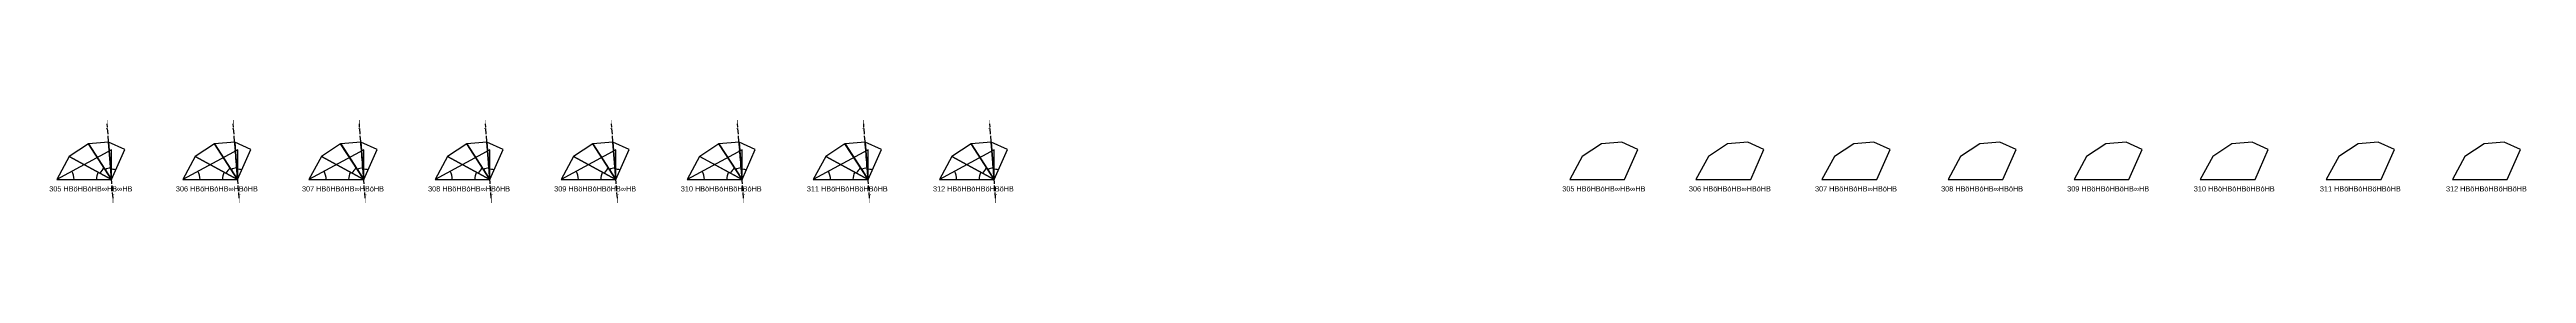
# Model space of a CAD drawing. Header units: millimetres. Extents: x 122552 to 1654769, y -10280102 to 62068.
# Drawn here: x 946492 to 1469999, y -2374200 to -2356704 of the extents above; entities that cross this region are included whole.
import ezdxf
from ezdxf.enums import TextEntityAlignment as Align

# ---------------------------------------------------------------- set-up
doc = ezdxf.new("R2010")
doc.units = ezdxf.units.MM
doc.linetypes.add('ACAD_ISO02W100', pattern=[15, 12, -3])
for name, color, linetype in [('BASE', 170, 'Continuous'), ('HYPOTENUSE', 20, 'Continuous'), ('PERPENDICULAR', 90, 'Continuous'), ('Standard', 7, 'Continuous')]:
    doc.layers.add(name, color=color, linetype=linetype)
doc.styles.add('Arial', font='arial_0.ttf')

# ---------------------------------------------------------------- blocks, each defined once
blk = doc.blocks.new('fundamental_block_GT')
at = {"color": 4}
blk.add_arc((0, -2), 277, 359.9799, 28.4254, dxfattribs=at)
at = {"layer": 'BASE'}
blk.add_line((0, 0), (879, -7), dxfattribs=at)
at = {"layer": 'HYPOTENUSE'}
blk.add_line((883, 469), (0, 0), dxfattribs=at)
at = {"layer": 'PERPENDICULAR'}
blk.add_line((879, -7), (883, 469), dxfattribs=at)

msp = doc.modelspace()

# ---------------------------------------------------------------- linework, layer by layer
at = {"linetype": 'ACAD_ISO02W100', "ltscale": 100}
for p, q in [((959916, -2373171), (958672, -2357486)), ((986564, -2373171), (985320, -2357486)), ((1013213, -2373171), (1011969, -2357486)), ((1039862, -2373171), (1038618, -2357486)), ((1066510, -2373171), (1065266, -2357486)), ((1093159, -2373171), (1091915, -2357486)), ((1119808, -2373171), (1118564, -2357486)), ((1146456, -2373171), (1145212, -2357486))]:
    msp.add_line(p, q, dxfattribs=at)
for points in [[(1278767, -2361407), (1274510, -2361745), (1270438, -2364392), (1267801, -2369250), (1279389, -2369250), (1282196, -2362931)], [(1305415, -2361407), (1301159, -2361745), (1297086, -2364392), (1294450, -2369250), (1306037, -2369250), (1308845, -2362931)], [(1332064, -2361407), (1327808, -2361745), (1323735, -2364392), (1321099, -2369250), (1332686, -2369250), (1335493, -2362931)], [(1358713, -2361407), (1354456, -2361745), (1350384, -2364392), (1347747, -2369250), (1359335, -2369250), (1362142, -2362931)], [(1385361, -2361407), (1381105, -2361745), (1377032, -2364392), (1374396, -2369250), (1385983, -2369250), (1388791, -2362931)], [(1412010, -2361407), (1407754, -2361745), (1403681, -2364392), (1401045, -2369250), (1412632, -2369250), (1415439, -2362931)], [(1438659, -2361407), (1434402, -2361745), (1430330, -2364392), (1427693, -2369250), (1439281, -2369250), (1442088, -2362931)], [(1465307, -2361407), (1461051, -2361745), (1456978, -2364392), (1454342, -2369250), (1465929, -2369250), (1468737, -2362931)]]:
    msp.add_lwpolyline(points, close=True)

# ---------------------------------------------------------------- block references
for p, xscale, yscale, zscale, rotation in [((959605, -2369250), 11.58735412275403, 11.58735412275403, 11.58735412275403, 152.0000000000003), ((959605, -2369250), 10.18429076373601, 10.18429076373601, 10.18429076373601, 123.5116672382091), ((959605, -2369250), 8.951118371073518, 8.951118371073518, 8.951118371073518, 95.02333447641668), ((959605, -2369250), 7.867265571232669, 7.867265571232669, 7.867265571232669, 66.5350017146181), ((986253, -2369250), 11.58735412275403, 11.58735412275403, 11.58735412275403, 152.0000000000003), ((986253, -2369250), 10.18429076373601, 10.18429076373601, 10.18429076373601, 123.5116672382091), ((986253, -2369250), 8.951118371073518, 8.951118371073518, 8.951118371073518, 95.02333447641668), ((986253, -2369250), 7.867265571232669, 7.867265571232669, 7.867265571232669, 66.5350017146181), ((1012902, -2369250), 11.58735412275403, 11.58735412275403, 11.58735412275403, 152.0000000000003), ((1012902, -2369250), 10.18429076373601, 10.18429076373601, 10.18429076373601, 123.5116672382091), ((1012902, -2369250), 8.951118371073518, 8.951118371073518, 8.951118371073518, 95.02333447641668), ((1012902, -2369250), 7.867265571232669, 7.867265571232669, 7.867265571232669, 66.5350017146181), ((1039551, -2369250), 11.58735412275403, 11.58735412275403, 11.58735412275403, 152.0000000000003), ((1039551, -2369250), 10.18429076373601, 10.18429076373601, 10.18429076373601, 123.5116672382091), ((1039551, -2369250), 8.951118371073518, 8.951118371073518, 8.951118371073518, 95.02333447641668), ((1039551, -2369250), 7.867265571232669, 7.867265571232669, 7.867265571232669, 66.5350017146181), ((1066199, -2369250), 11.58735412275403, 11.58735412275403, 11.58735412275403, 152.0000000000003), ((1066199, -2369250), 10.18429076373601, 10.18429076373601, 10.18429076373601, 123.5116672382091), ((1066199, -2369250), 8.951118371073518, 8.951118371073518, 8.951118371073518, 95.02333447641668), ((1066199, -2369250), 7.867265571232678, 7.867265571232678, 7.867265571232678, 66.53500171461897), ((1092848, -2369250), 11.58735412275403, 11.58735412275403, 11.58735412275403, 152.0000000000003), ((1092848, -2369250), 10.18429076373601, 10.18429076373601, 10.18429076373601, 123.5116672382091), ((1092848, -2369250), 8.951118371073518, 8.951118371073518, 8.951118371073518, 95.02333447641668), ((1092848, -2369250), 7.867265571232678, 7.867265571232678, 7.867265571232678, 66.53500171461897), ((1119497, -2369250), 11.58735412275403, 11.58735412275403, 11.58735412275403, 152.0000000000003), ((1119497, -2369250), 10.18429076373601, 10.18429076373601, 10.18429076373601, 123.5116672382091), ((1119497, -2369250), 8.951118371073518, 8.951118371073518, 8.951118371073518, 95.02333447641668), ((1119497, -2369250), 7.867265571232678, 7.867265571232678, 7.867265571232678, 66.53500171461897), ((1146145, -2369250), 11.58735412275403, 11.58735412275403, 11.58735412275403, 152.0000000000003), ((1146145, -2369250), 10.18429076373601, 10.18429076373601, 10.18429076373601, 123.5116672382091), ((1146145, -2369250), 8.951118371073518, 8.951118371073518, 8.951118371073518, 95.02333447641668), ((1146145, -2369250), 7.867265571232678, 7.867265571232678, 7.867265571232678, 66.53500171461897)]:
    msp.add_blockref('fundamental_block_GT', p, dxfattribs=dict(xscale=xscale, yscale=yscale, zscale=zscale, rotation=rotation))
at = {"layer": 'Standard', "xscale": 13.18371388650824, "yscale": 13.18371388650824, "zscale": 13.18371388650824, "rotation": 0.4883327617913192}
for p in [(948017, -2369250), (974666, -2369250), (1001315, -2369250), (1027963, -2369250), (1054612, -2369250), (1081261, -2369250), (1107909, -2369250), (1134558, -2369250)]:
    msp.add_blockref('fundamental_block_GT', p, dxfattribs=at)

# ---------------------------------------------------------------- texts
at = {"style": 'Arial'}
for s, p in [('⌡', (958672, -2357486)), ('⌡', (985320, -2357486)), ('⌡', (1011969, -2357486)), ('⌡', (1038618, -2357486)), ('⌡', (1065266, -2357486)), ('⌡', (1091915, -2357486)), ('⌡', (1118564, -2357486)), ('⌡', (1145212, -2357486)), ('305 HBöHBóHB∞HB∞HB', (955215, -2371210)), ('306 HBöHBóHB∞HBóHB', (981863, -2371210)), ('307 HBöHBóHB∞HBòHB', (1008512, -2371210)), ('308 HBöHBóHB∞HBöHB', (1035161, -2371210)), ('309 HBöHBòHBöHB∞HB', (1061809, -2371210)), ('310 HBöHBòHBöHBóHB', (1088458, -2371210)), ('311 HBöHBòHBöHBòHB', (1115107, -2371210)), ('312 HBöHBòHBöHBöHB', (1141755, -2371210)), ('305 HBöHBóHB∞HB∞HB', (1274999, -2371210)), ('306 HBöHBóHB∞HBóHB', (1301647, -2371210)), ('307 HBöHBóHB∞HBòHB', (1328296, -2371210)), ('308 HBöHBóHB∞HBöHB', (1354945, -2371210)), ('309 HBöHBòHBöHB∞HB', (1381593, -2371210)), ('310 HBöHBòHBöHBóHB', (1408242, -2371210)), ('311 HBöHBòHBöHBòHB', (1434891, -2371210)), ('312 HBöHBòHBöHBöHB', (1461539, -2371210)), ('⌠', (959916, -2373171)), ('⌠', (986564, -2373171)), ('⌠', (1013213, -2373171)), ('⌠', (1039862, -2373171)), ('⌠', (1066510, -2373171)), ('⌠', (1093159, -2373171)), ('⌠', (1119808, -2373171)), ('⌠', (1146456, -2373171))]:
    msp.add_text(s, height=1100, dxfattribs=at).set_placement(p, align=Align.MIDDLE_CENTER)

doc.saveas('drawing.dxf')
